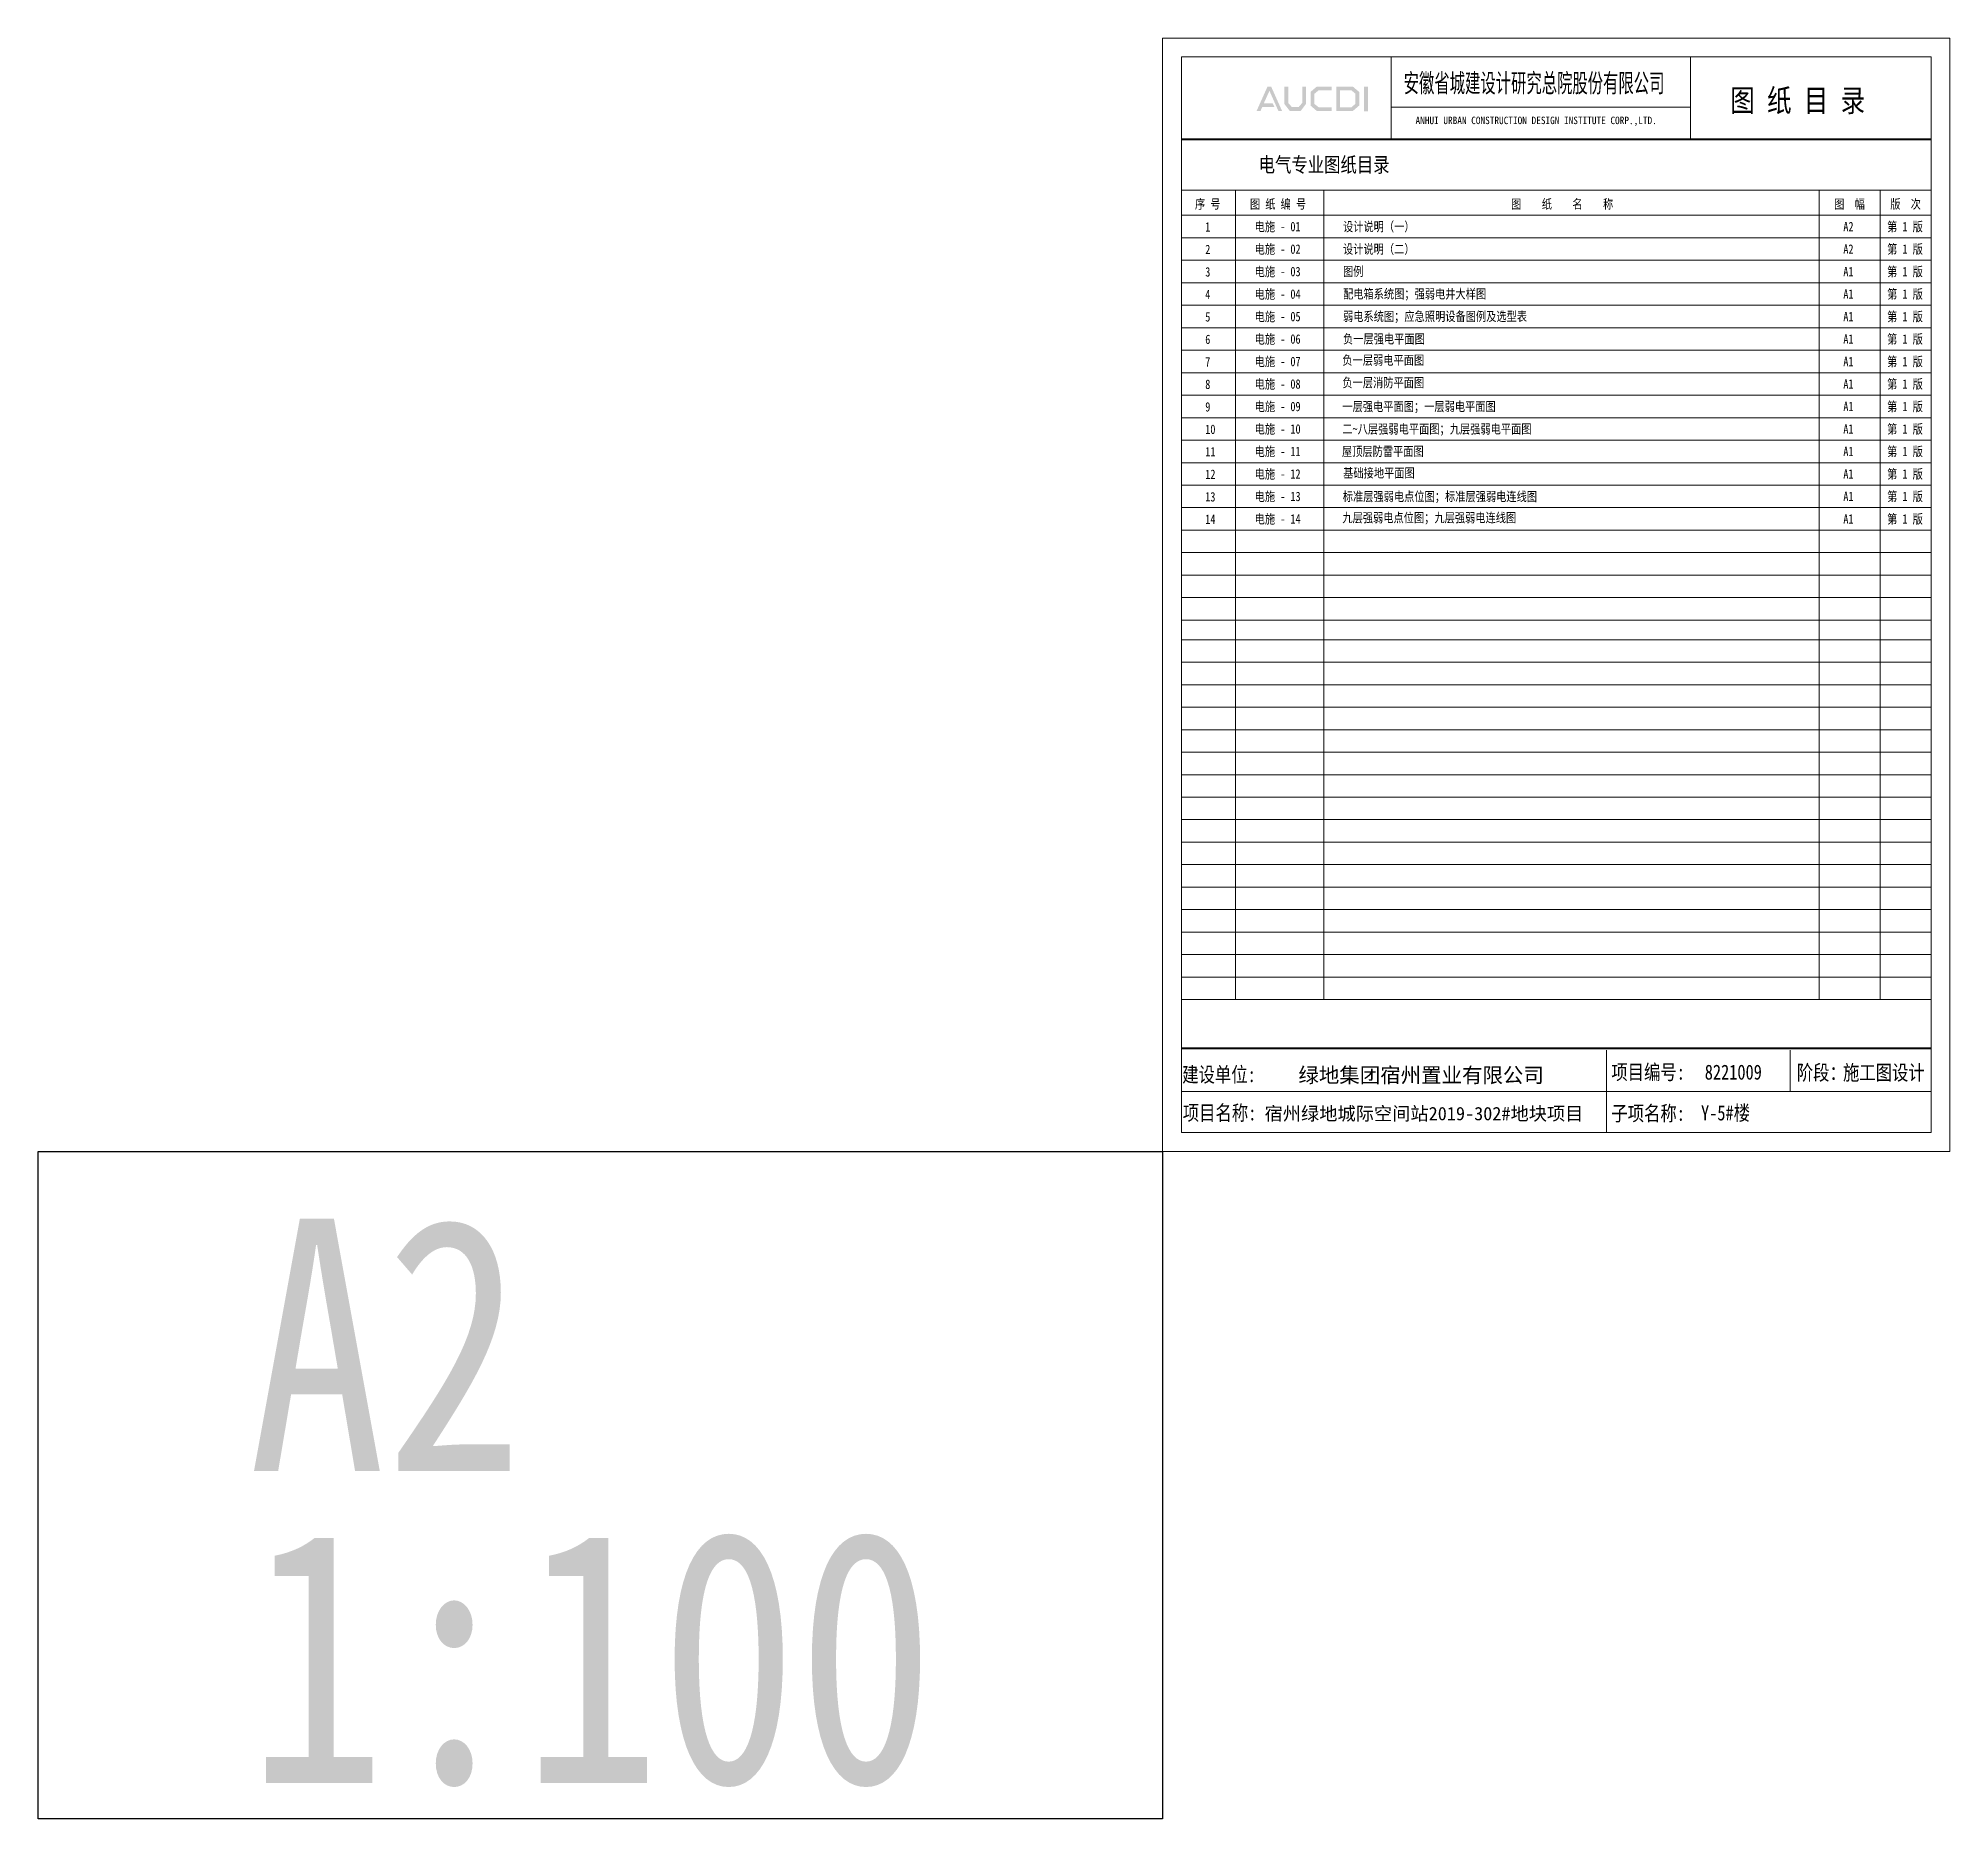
# Model space of a CAD drawing. Extents: x 2803505 to 5851001, y -1372902 to 24339.
# Drawn here: x 3600413 to 3651411, y -587899 to -540391 of the extents above; entities that cross this region are included whole.
import ezdxf

# ---------------------------------------------------------------- set-up
doc = ezdxf.new("R2010")
doc.units = 0
doc.header["$LTSCALE"] = 1000
doc.header["$MEASUREMENT"] = 0
doc.layers.add('text', color=7, linetype='CONTINUOUS')
doc.layers.add('图签文字', color=4, linetype='CONTINUOUS')
doc.layers.add('图框', color=147, linetype='CONTINUOUS', lineweight=20)
doc.layers.add('图签', color=147, linetype='CONTINUOUS', lineweight=18)
doc.styles.add('宋体', font='', dxfattribs={"height": 4})
doc.styles.add('建筑图签-1', font='simhei.ttf', dxfattribs={"width": 0.7})
doc.styles.add('黑体', font='simhei.ttf')
doc.styles.get('宋体').set_extended_font_data('SimSun')

msp = doc.modelspace()

# ---------------------------------------------------------------- texts
at = {"layer": 'text', "color": 2, "style": '黑体', "width": 0.8}
for s, p in [('A2', (3606016.5, -578616.6)), ('1:100', (3606016.5, -586942.7))]:
    msp.add_text(s, height=6729.45, dxfattribs=at).set_placement(p)
at = {"layer": '图签', "color": 6, "style": '宋体'}
for s, height, p in [('绿地集团宿州置业有限公司', 400, (3634034.1, -568257.1)), ('宿州绿地城际空间站2019-302#地块项目', 356.677, (3633129.5, -569261.9))]:
    msp.add_text(s, height=height, dxfattribs=at).set_placement(p)
at = {"layer": '图签文字', "color": 7, "style": '建筑图签-1'}
for s, height, width, p in [('安徽省城建设计研究总院股份有限公司', 500, 0.6, (3636841.7, -541836.6)), ('图 纸 目 录', 600, 0.8, (3645554.1, -542350.6)), ('序 号', 250, 0.8, (3631273.5, -544939.8)), ('图 纸 编 号', 250, 0.8, (3632741.2, -544939.8)), ('图    纸    名    称', 250, 0.8, (3639708.2, -544939.8)), ('图  幅', 250, 0.8, (3648326.8, -544939.8)), ('版  次', 250, 0.8, (3649823.3, -544939.8)), ('1', 250, 0.8, (3631547.8, -545550.3)), ('电施 - 01', 250, 0.8, (3632865.8, -545541.7)), ('设计说明（一）', 250, 0.8, (3635223, -545541.7)), ('A2', 250, 0.8, (3648571.1, -545541.7)), ('第 1 版', 250, 0.8, (3649740.5, -545541.7)), ('2', 250, 0.8, (3631547.8, -546150.3)), ('电施 - 02', 250, 0.8, (3632865.8, -546141.7)), ('设计说明（二）', 250, 0.8, (3635223, -546141.7)), ('A2', 250, 0.8, (3648571.1, -546141.7)), ('第 1 版', 250, 0.8, (3649740.5, -546141.7)), ('3', 250, 0.8, (3631547.8, -546750.3)), ('电施 - 03', 250, 0.8, (3632865.8, -546741.7)), ('图例', 250, 0.8, (3635223, -546736.9)), ('A1', 250, 0.8, (3648571.1, -546741.7)), ('第 1 版', 250, 0.8, (3649740.5, -546741.7)), ('4', 250, 0.8, (3631547.8, -547350.3)), ('电施 - 04', 250, 0.8, (3632865.8, -547341.7)), ('配电箱系统图；强弱电井大样图', 250, 0.8, (3635223, -547336.9)), ('A1', 250, 0.8, (3648571.1, -547341.7)), ('第 1 版', 250, 0.8, (3649740.5, -547341.7)), ('5', 250, 0.8, (3631547.8, -547950.3)), ('电施 - 05', 250, 0.8, (3632865.8, -547941.7)), ('弱电系统图；应急照明设备图例及选型表', 250, 0.8, (3635223, -547936.9)), ('A1', 250, 0.8, (3648571.1, -547941.7)), ('第 1 版', 250, 0.8, (3649740.5, -547941.7)), ('6', 250, 0.8, (3631547.8, -548550.3)), ('电施 - 06', 250, 0.8, (3632865.8, -548541.7)), ('负一层强电平面图', 250, 0.8, (3635223, -548536.9)), ('A1', 250, 0.8, (3648571.1, -548541.7)), ('第 1 版', 250, 0.8, (3649740.5, -548541.7)), ('7', 250, 0.8, (3631547.8, -549150.3)), ('电施 - 07', 250, 0.8, (3632865.8, -549141.7)), ('负一层弱电平面图', 250, 0.8, (3635206, -549104.3)), ('A1', 250, 0.8, (3648571.1, -549141.7)), ('第 1 版', 250, 0.8, (3649740.5, -549141.7)), ('8', 250, 0.8, (3631547.8, -549750.3)), ('电施 - 08', 250, 0.8, (3632865.8, -549741.7)), ('负一层消防平面图', 250, 0.8, (3635206, -549704.3)), ('A1', 250, 0.8, (3648571.1, -549741.7)), ('第 1 版', 250, 0.8, (3649740.5, -549741.7)), ('9', 250, 0.8, (3631547.8, -550350.3)), ('电施 - 09', 250, 0.8, (3632865.8, -550341.7)), ('一层强电平面图；一层弱电平面图', 250, 0.8, (3635206, -550341)), ('A1', 250, 0.8, (3648571.1, -550341.7)), ('第 1 版', 250, 0.8, (3649740.5, -550341.7)), ('10', 250, 0.8, (3631547.8, -550950.3)), ('电施 - 10', 250, 0.8, (3632865.8, -550941.7)), ('二~八层强弱电平面图；九层强弱电平面图', 250, 0.8, (3635206, -550941)), ('A1', 250, 0.8, (3648571.1, -550941.7)), ('第 1 版', 250, 0.8, (3649740.5, -550941.7)), ('电施 - 11', 250, 0.8, (3632865.8, -551541.7)), ('屋顶层防雷平面图', 250, 0.8, (3635195.4, -551538.1)), ('第 1 版', 250, 0.8, (3649740.5, -551541.7)), ('11', 250, 0.8, (3631547.8, -551550.3)), ('A1', 250, 0.8, (3648571.1, -551541.7)), ('12', 250, 0.8, (3631547.8, -552150.3)), ('电施 - 12', 250, 0.8, (3632865.8, -552141.7)), ('基础接地平面图', 250, 0.8, (3635227.4, -552113.8)), ('A1', 250, 0.8, (3648571.1, -552141.7)), ('第 1 版', 250, 0.8, (3649740.5, -552141.7)), ('13', 250, 0.8, (3631547.8, -552750.3)), ('电施 - 13', 250, 0.8, (3632865.8, -552741.7)), ('标准层强弱电点位图；标准层强弱电连线图', 250, 0.8, (3635216.7, -552742.8)), ('A1', 250, 0.8, (3648571.1, -552741.7)), ('第 1 版', 250, 0.8, (3649740.5, -552741.7)), ('14', 250, 0.8, (3631547.7, -553350.3)), ('电施 - 14', 250, 0.8, (3632865.8, -553341.7)), ('九层强弱电点位图；九层强弱电连线图', 250, 0.8, (3635206, -553307.8)), ('A1', 250, 0.8, (3648571.1, -553341.7)), ('第 1 版', 250, 0.8, (3649740.5, -553341.7)), (' 建设单位: ', 400, 0.8, (3630714.9, -568242.1)), ('项目编号:', 400, 0.8, (3642381.4, -568177)), ('阶段：', 400, 0.8, (3647328.6, -568189.5)), ('项目名称:', 400, 0.8, (3630948.4, -569264.5)), ('子项名称:', 400, 0.8, (3642381.4, -569276.8))]:
    msp.add_text(s, height=height, dxfattribs=dict(at, width=width)).set_placement(p)
at = {"layer": '图签文字', "linetype": 'Continuous', "style": '建筑图签-1', "width": 0.91}
msp.add_text('ANHUI URBAN CONSTRUCTION DESIGN INSTITUTE CORP.,LTD.', height=200, dxfattribs=at).set_placement((3637157.8, -542683))
at = {"layer": '图签文字', "style": '建筑图签-1', "width": 0.8}
msp.add_text('电气专业图纸目录', height=400, dxfattribs=at).set_placement((3632973.2, -543965.5))
at = {"layer": '图签文字', "color": 6, "style": '建筑图签-1', "width": 0.8}
for s, p in [('8221009', (3644874.3, -568177)), ('施工图设计', (3648561.3, -568189.5)), ('Y-5#楼', (3644774.5, -569264.5))]:
    msp.add_text(s, height=400, dxfattribs=at).set_placement(p)

# ---------------------------------------------------------------- hatches: boundary and pattern name
at = {"layer": '图签文字'}
h = msp.add_hatch(color=4, dxfattribs=at)
h.paths.add_polyline_path([(3635782.2, -541685.8), (3635889, -541685.8), (3635889, -542340.5), (3635782.2, -542340.5)])
h.paths.add_polyline_path([(3635142.4, -541784.9), (3635142.4, -542232), (3635448.9, -542232), (3635554.4, -542141.3), (3635554.4, -541870.5), (3635452.1, -541784.9)], flags=16)
h.paths.add_polyline_path([(3635042, -541684.5), (3635042, -542332.4), (3635486.1, -542332.4), (3635654.8, -542187.4), (3635654.8, -541823.6), (3635488.5, -541684.5)])
h.paths.add_polyline_path([(3634920.6, -541681.4), (3634920.6, -541779.4), (3634574.5, -541779.4), (3634461.7, -541873.7), (3634461.7, -542145.6), (3634574.5, -542232.5), (3634922.4, -542232.5), (3634922.4, -542336), (3634528.3, -542336), (3634356.2, -542188.1), (3634356.2, -541823.8), (3634524.6, -541681.4)])
h.paths.add_polyline_path([(3633660.1, -541682.9), (3633762.6, -541682.9), (3633762.6, -542117), (3633859.6, -542228.8), (3634038.5, -542228.8), (3634135.5, -542117), (3634135.5, -541682.9), (3634232.4, -541682.9), (3634232.4, -542148.7), (3634092.6, -542333.1), (3633805.5, -542333.1), (3633660.1, -542146.8)])
h.paths.add_polyline_path([(3633208, -541684.1), (3633307.5, -541684.1), (3633598.1, -542333.8), (3633499.8, -542333.8), (3633260.6, -541794.7), (3633111.7, -542124.8), (3633342.6, -542124.8), (3633394.1, -542222.7), (3633070.2, -542222.7), (3633020.4, -542335.5), (3632915.8, -542335.5)])

# ---------------------------------------------------------------- linework, layer by layer
at = {"layer": 'text', "color": 2}
msp.add_lwpolyline([(3630411.1, -587899.4), (3600413, -587899.4), (3600413, -570091), (3630411.1, -570091)], close=True, dxfattribs=at)
at = {"layer": '图框'}
for p, q in [((3650911.1, -540891), (3630911.1, -540891)), ((3630911.1, -540891), (3630911.1, -569591)), ((3636504.4, -543091), (3636504.4, -540891)), ((3644495.2, -543091), (3644495.2, -540891)), ((3650911.1, -569591), (3650911.1, -540891)), ((3644474.1, -542229), (3636504.4, -542229)), ((3630911.1, -544441), (3650911.1, -544441)), ((3630911.1, -544441), (3630911.1, -564241)), ((3630911.1, -544441), (3630911.1, -568441)), ((3632355.3, -544441), (3632355.3, -566041)), ((3634712.5, -544441), (3634712.5, -566041)), ((3647922.7, -544441), (3647922.7, -566041)), ((3649556.9, -544441), (3649556.9, -566041)), ((3630911.1, -545116), (3650911.1, -545116)), ((3630911.1, -545116), (3650911.1, -545116)), ((3650911.1, -545116), (3630911.1, -545116)), ((3650911.1, -545116), (3630911.1, -545116)), ((3650911.1, -545716), (3630911.1, -545716)), ((3650911.1, -546316), (3630911.1, -546316)), ((3630911.1, -546316), (3650911.1, -546316)), ((3630911.1, -546316), (3650911.1, -546316)), ((3650911.1, -546316), (3630911.1, -546316)), ((3630911.1, -546916), (3650911.1, -546916)), ((3630911.1, -546916), (3650911.1, -546916)), ((3650911.1, -546916), (3630911.1, -546916)), ((3650911.1, -546916), (3630911.1, -546916)), ((3630911.1, -547516), (3650911.1, -547516)), ((3630911.1, -547516), (3650911.1, -547516)), ((3650911.1, -547516), (3630911.1, -547516)), ((3650911.1, -547516), (3630911.1, -547516)), ((3630911.1, -548116), (3650911.1, -548116)), ((3630911.1, -548116), (3650911.1, -548116)), ((3650911.1, -548116), (3630911.1, -548116)), ((3650911.1, -548116), (3630911.1, -548116)), ((3650911.1, -548116), (3630911.1, -548116)), ((3650911.1, -548116), (3630911.1, -548116)), ((3650911.1, -548716), (3630911.1, -548716)), ((3630911.1, -548716), (3650911.1, -548716)), ((3630911.1, -548716), (3650911.1, -548716)), ((3650911.1, -548716), (3630911.1, -548716)), ((3630911.1, -549316), (3650911.1, -549316)), ((3630911.1, -549316), (3650911.1, -549316)), ((3650911.1, -549316), (3630911.1, -549316)), ((3650911.1, -549316), (3630911.1, -549316)), ((3630911.1, -549916), (3650911.1, -549916)), ((3630911.1, -549916), (3650911.1, -549916)), ((3650911.1, -549916), (3630911.1, -549916)), ((3650911.1, -549916), (3630911.1, -549916)), ((3630911.1, -550516), (3650911.1, -550516)), ((3630911.1, -550516), (3650911.1, -550516)), ((3650911.1, -550516), (3630911.1, -550516)), ((3650911.1, -550516), (3630911.1, -550516)), ((3650911.1, -550516), (3630911.1, -550516)), ((3650911.1, -550516), (3630911.1, -550516)), ((3650911.1, -551116), (3630911.1, -551116)), ((3630911.1, -551116), (3650911.1, -551116)), ((3630911.1, -551116), (3650911.1, -551116)), ((3650911.1, -551116), (3630911.1, -551116)), ((3630911.1, -551716), (3650911.1, -551716)), ((3630911.1, -551716), (3650911.1, -551716)), ((3650911.1, -551716), (3630911.1, -551716)), ((3650911.1, -551716), (3630911.1, -551716)), ((3630911.1, -552316), (3650911.1, -552316)), ((3630911.1, -552316), (3650911.1, -552316)), ((3650911.1, -552316), (3630911.1, -552316)), ((3650911.1, -552316), (3630911.1, -552316)), ((3630911.1, -552916), (3650911.1, -552916)), ((3630911.1, -552916), (3650911.1, -552916)), ((3650911.1, -552916), (3630911.1, -552916)), ((3650911.1, -552916), (3630911.1, -552916)), ((3650911.1, -552916), (3630911.1, -552916)), ((3650911.1, -552916), (3630911.1, -552916)), ((3650911.1, -553516), (3630911.1, -553516)), ((3630911.1, -553516), (3650911.1, -553516)), ((3630911.1, -553516), (3650911.1, -553516)), ((3650911.1, -553516), (3630911.1, -553516)), ((3630911.1, -554116), (3650911.1, -554116)), ((3630911.1, -554116), (3650911.1, -554116)), ((3650911.1, -554116), (3630911.1, -554116)), ((3650911.1, -554116), (3630911.1, -554116)), ((3650911.1, -554716), (3630911.1, -554716)), ((3650911.1, -555316), (3630911.1, -555316)), ((3650911.1, -555316), (3630911.1, -555316)), ((3650911.1, -555916), (3630911.1, -555916)), ((3650911.1, -556441), (3630911.1, -556441)), ((3630911.1, -556441), (3650911.1, -556441)), ((3630911.1, -556441), (3650911.1, -556441)), ((3650911.1, -556441), (3630911.1, -556441)), ((3630911.1, -557041), (3650911.1, -557041)), ((3630911.1, -557041), (3650911.1, -557041)), ((3650911.1, -557041), (3630911.1, -557041)), ((3650911.1, -557041), (3630911.1, -557041)), ((3630911.1, -557641), (3650911.1, -557641)), ((3630911.1, -557641), (3650911.1, -557641)), ((3650911.1, -557641), (3630911.1, -557641)), ((3650911.1, -557641), (3630911.1, -557641)), ((3630911.1, -558241), (3650911.1, -558241)), ((3630911.1, -558241), (3650911.1, -558241)), ((3650911.1, -558241), (3630911.1, -558241)), ((3650911.1, -558241), (3630911.1, -558241)), ((3650911.1, -558241), (3630911.1, -558241)), ((3650911.1, -558241), (3630911.1, -558241)), ((3650911.1, -558841), (3630911.1, -558841)), ((3630911.1, -558841), (3650911.1, -558841)), ((3630911.1, -558841), (3650911.1, -558841)), ((3650911.1, -558841), (3630911.1, -558841)), ((3630911.1, -559441), (3650911.1, -559441)), ((3630911.1, -559441), (3650911.1, -559441)), ((3650911.1, -559441), (3630911.1, -559441)), ((3650911.1, -559441), (3630911.1, -559441)), ((3630911.1, -560041), (3650911.1, -560041)), ((3630911.1, -560041), (3650911.1, -560041)), ((3650911.1, -560041), (3630911.1, -560041)), ((3650911.1, -560041), (3630911.1, -560041)), ((3630911.1, -560641), (3650911.1, -560641)), ((3630911.1, -560641), (3650911.1, -560641)), ((3650911.1, -560641), (3630911.1, -560641)), ((3650911.1, -560641), (3630911.1, -560641)), ((3650911.1, -560641), (3630911.1, -560641)), ((3650911.1, -560641), (3630911.1, -560641)), ((3650911.1, -561241), (3630911.1, -561241)), ((3630911.1, -561241), (3650911.1, -561241)), ((3630911.1, -561241), (3650911.1, -561241)), ((3650911.1, -561241), (3630911.1, -561241)), ((3630911.1, -561841), (3650911.1, -561841)), ((3630911.1, -561841), (3650911.1, -561841)), ((3650911.1, -561841), (3630911.1, -561841)), ((3650911.1, -561841), (3630911.1, -561841)), ((3630911.1, -562441), (3650911.1, -562441)), ((3630911.1, -562441), (3650911.1, -562441)), ((3650911.1, -562441), (3630911.1, -562441)), ((3650911.1, -562441), (3630911.1, -562441)), ((3630911.1, -563041), (3650911.1, -563041)), ((3630911.1, -563041), (3650911.1, -563041)), ((3650911.1, -563041), (3630911.1, -563041)), ((3650911.1, -563041), (3630911.1, -563041)), ((3650911.1, -563041), (3630911.1, -563041)), ((3650911.1, -563041), (3630911.1, -563041)), ((3650911.1, -563641), (3630911.1, -563641)), ((3630911.1, -563641), (3650911.1, -563641)), ((3630911.1, -563641), (3650911.1, -563641)), ((3650911.1, -563641), (3630911.1, -563641)), ((3630911.1, -564241), (3650911.1, -564241)), ((3630911.1, -564241), (3650911.1, -564241)), ((3650911.1, -564241), (3630911.1, -564241)), ((3650911.1, -564241), (3630911.1, -564241)), ((3630911.1, -564841), (3650911.1, -564841)), ((3630911.1, -564841), (3650911.1, -564841)), ((3650911.1, -564841), (3630911.1, -564841)), ((3650911.1, -564841), (3630911.1, -564841)), ((3650911.1, -564841), (3630911.1, -564841)), ((3650911.1, -564841), (3630911.1, -564841)), ((3650911.1, -565441), (3630911.1, -565441)), ((3630911.1, -565441), (3650911.1, -565441)), ((3630911.1, -565441), (3650911.1, -565441)), ((3650911.1, -565441), (3630911.1, -565441)), ((3650911.1, -566041), (3630911.1, -566041)), ((3642254, -567391), (3642254, -569591)), ((3647155.9, -567391), (3647155.9, -568490.8)), ((3630911.1, -568492), (3650911.1, -568490.5)), ((3630911.1, -569591), (3650911.1, -569591))]:
    msp.add_line(p, q, dxfattribs=at)
for points in [[(3651411.1, -540391), (3651411.1, -570091), (3630411.1, -570091), (3630411.1, -540391)], [(3651411.1, -540391), (3651411.1, -570091), (3630411.1, -570091), (3630411.1, -540391)], [(3630911.1, -569591), (3650911.1, -569591), (3650911.1, -540891), (3630911.1, -540891)]]:
    msp.add_lwpolyline(points, close=True, dxfattribs=at)
at = {"layer": '图框', "const_width": 56.2}
for points in [[(3630911.1, -543091), (3650911.1, -543091)], [(3630911.1, -567340.8), (3650911.1, -567340.8)]]:
    msp.add_lwpolyline(points, dxfattribs=at)

msp.set_redraw_order([(e.dxf.handle, doc.entitydb.next_handle()) for e in msp.query("TEXT MTEXT ATTDEF DIMENSION ARC_DIMENSION")])  # texts and dimensions are drawn at this point

doc.saveas('drawing.dxf')
